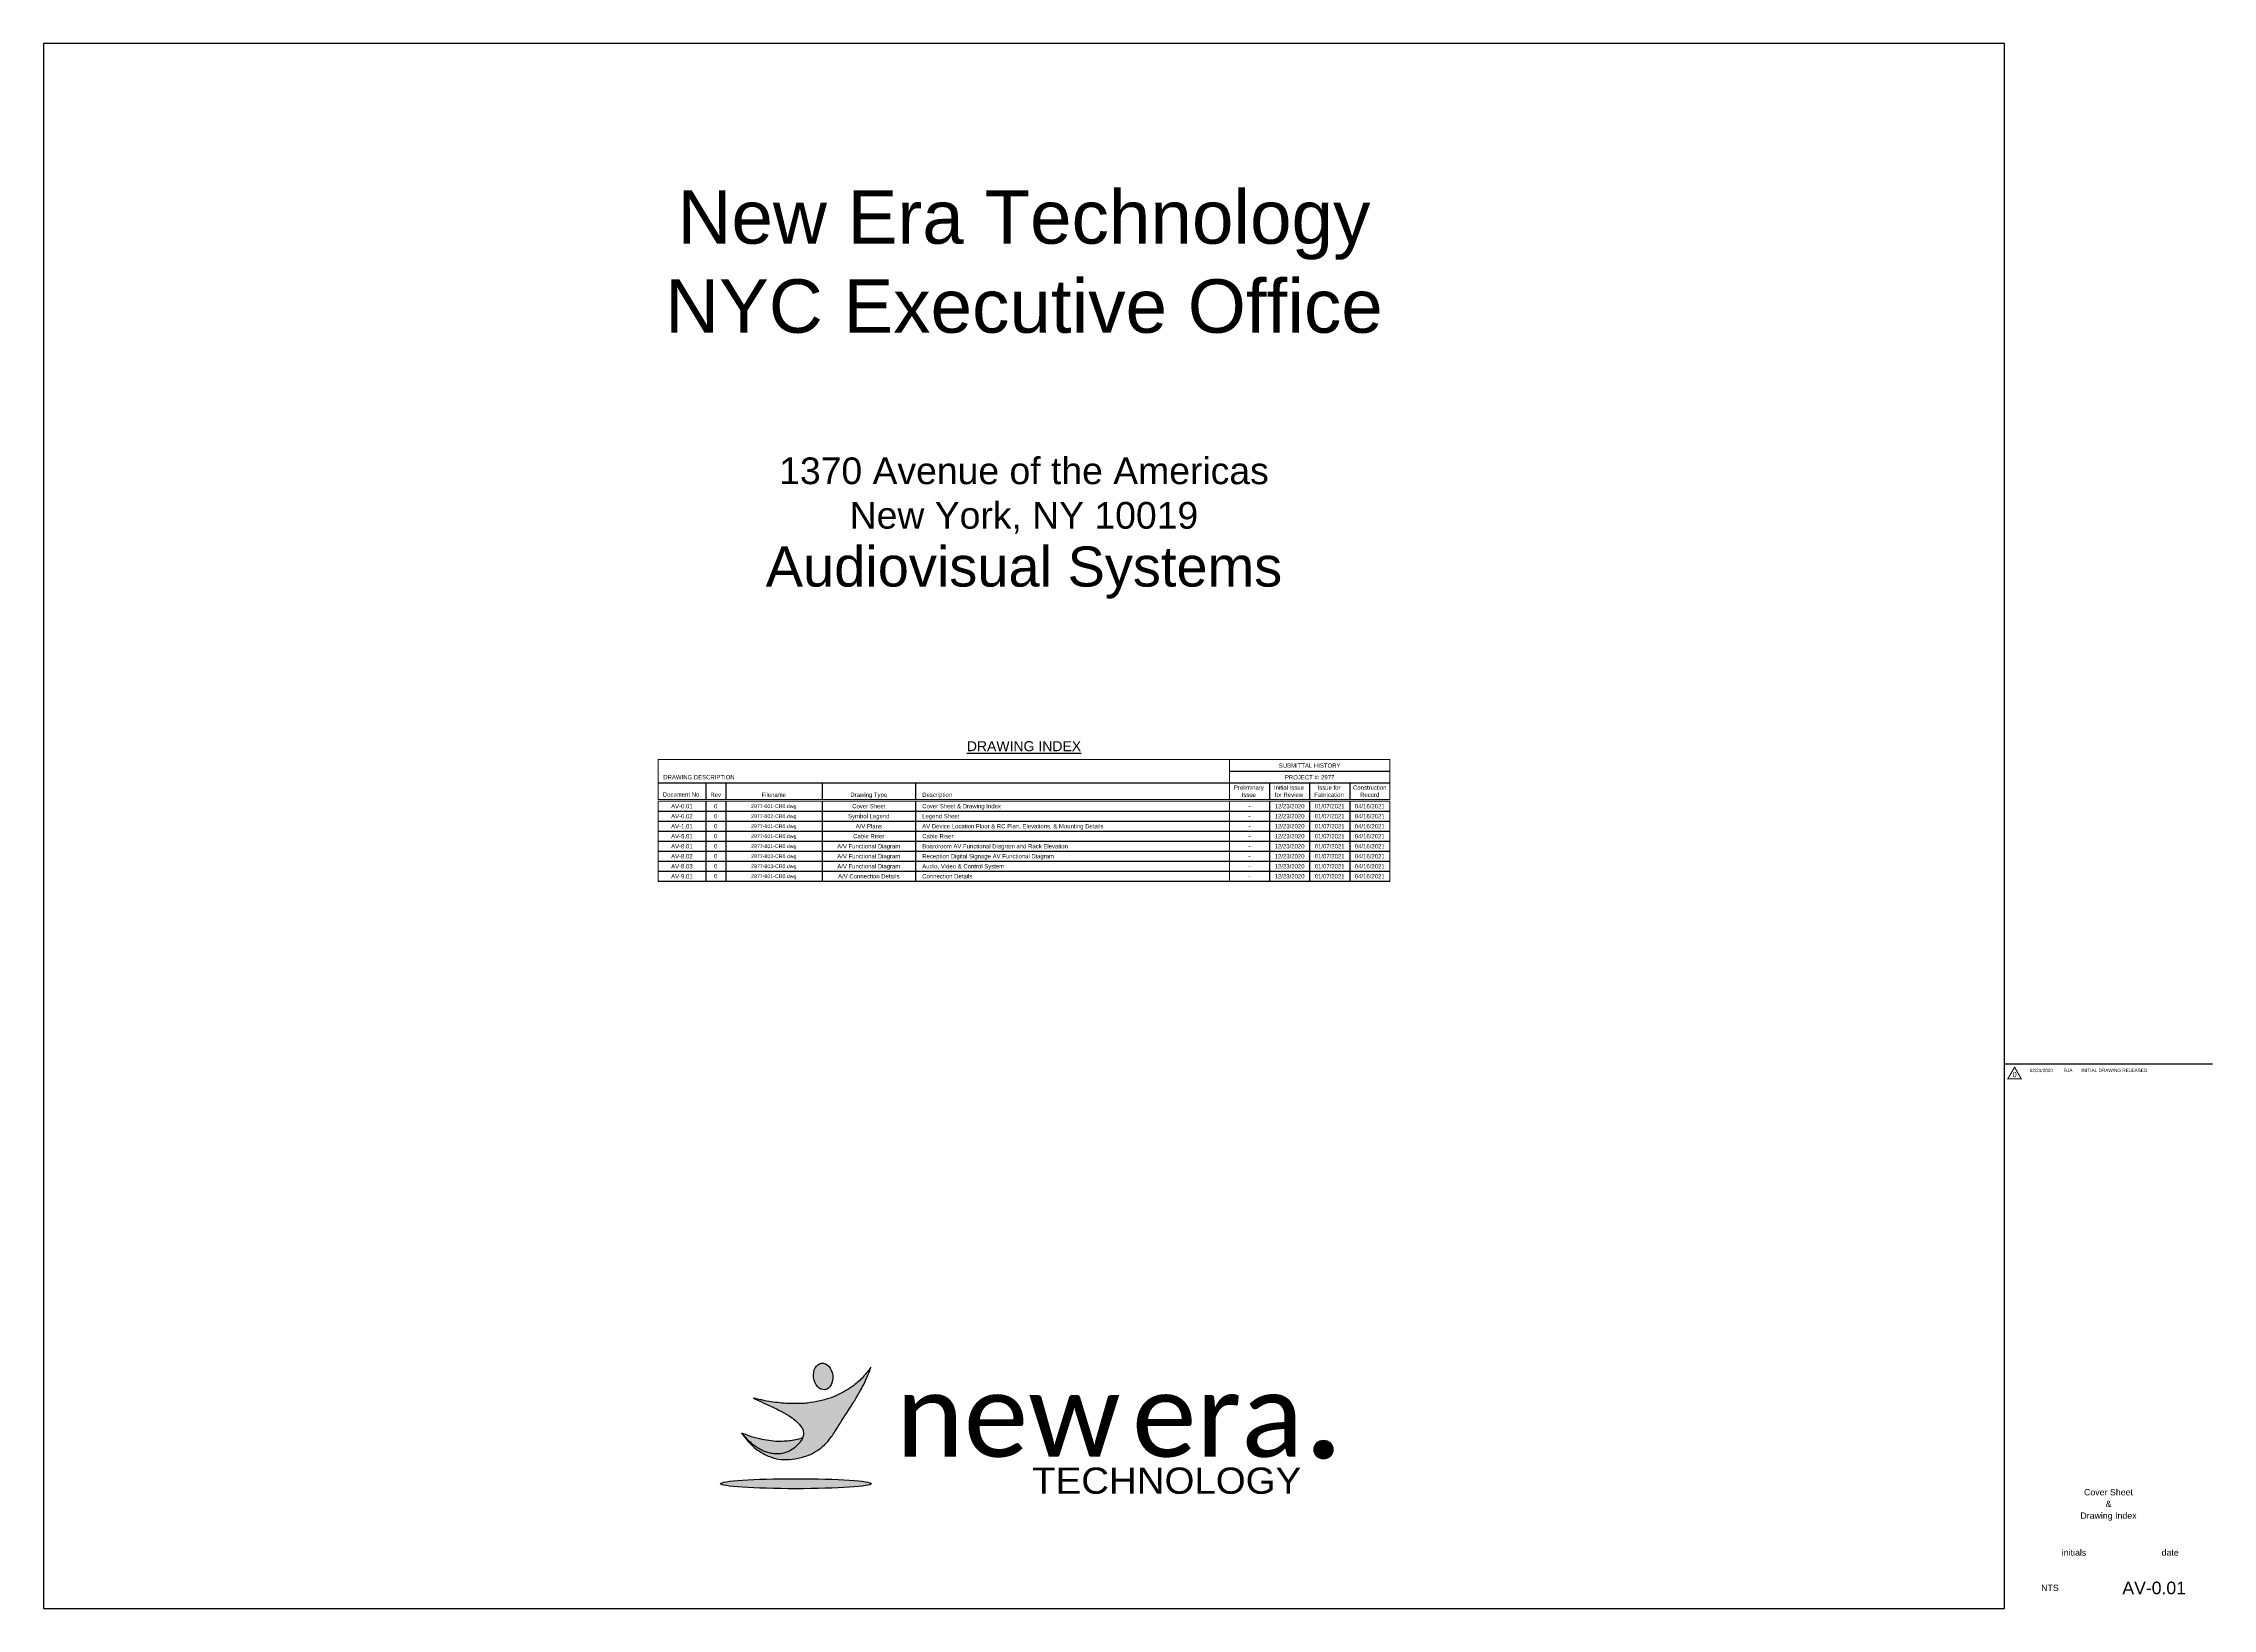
# Paper-space layout 'Layout1' of a CAD drawing. Header units: inches. Extents: x 0 to 40.6, y 0 to 29.3.
import ezdxf
from ezdxf.enums import TextEntityAlignment as Align

# ---------------------------------------------------------------- set-up
doc = ezdxf.new("R2010")
doc.units = ezdxf.units.IN
doc.header["$MEASUREMENT"] = 0
doc.layers.get('0').update_dxf_attribs({"linetype": 'CONTINUOUS'})
doc.layers.get('DEFPOINTS').update_dxf_attribs({"linetype": 'CONTINUOUS'})
for name, color, linetype in [('AAVS-TITLE-ATT', 7, 'CONTINUOUS'), ('AV-NEWERA-logo', 7, 'CONTINUOUS'), ('TABLE-LINES', 7, 'CONTINUOUS'), ('TABLE-TEXT', 7, 'CONTINUOUS'), ('TEXT-MEDIUM', 1, 'CONTINUOUS'), ('TEXT-SMALL', 7, 'CONTINUOUS')]:
    doc.layers.add(name, color=color, linetype=linetype)
doc.styles.add('Calibri', font='calibri.ttf')
doc.styles.get("Standard").update_dxf_attribs({"font": 'arial.ttf'})

# ---------------------------------------------------------------- blocks, each defined once
blk = doc.blocks.new('CoverSheet - 30x42')
at = {"layer": 'DEFPOINTS'}
blk.add_lwpolyline([(0, 0), (36.7, 0), (36.7, 29.3), (0, 29.3)], close=True, dxfattribs=at)
blk.add_lwpolyline([(0, 0), (36.7, 0), (36.7, 29.3), (0, 29.3)], close=True, dxfattribs=at)
blk = doc.blocks.new('AAVS-title-f-Att-V01')
at = {"layer": 'AAVS-TITLE-ATT'}
for tag, p in [('DRAWING-DESCRIPTION1', (38.645, 2.12)), ('DRAWING-DESCRIPTION2', (38.645, 1.901)), ('DRAWING-DESCRIPTION3', (38.645, 1.682)), ('DRAWING-DESCRIPTION4', (38.645, 1.464))]:
    blk.add_attdef(tag, text='', height=0.118, dxfattribs=at).set_placement(p, align=Align.CENTER)
for tag, p in [('NAME', (38, 1.05)), ('DATE', (39.8, 1.05))]:
    blk.add_attdef(tag, text='', height=0.118, dxfattribs=at).set_placement(p, align=Align.MIDDLE_CENTER)
for tag, height, p in [('SCALE', 0.118, (37.55, 0.388)), ('SHEET', 0.236, (39.5, 0.388))]:
    blk.add_attdef(tag, text='', height=height, dxfattribs=at).set_placement(p, align=Align.MIDDLE)
blk = doc.blocks.new('NEW-ERA_LOGO')
at = {"layer": 'AV-NEWERA-logo'}
h = blk.add_hatch(color=5, dxfattribs=at)
h.dxf.hatch_style = 1
edge = h.paths.add_edge_path()
edge.add_spline(control_points=[(-1.274, 2.73), (-1.22, 2.702), (-1.073, 2.627), (-0.801, 2.515), (-0.499, 2.365), (-0.229, 2.216), (-0.03, 2.075), (0.1, 1.951), (0.186, 1.843), (0.225, 1.747), (0.233, 1.665), (0.223, 1.569), (0.177, 1.469), (0.08, 1.351), (-0.039, 1.23), (-0.199, 1.128), (-0.369, 1.065), (-0.538, 1.044), (-0.698, 1.053), (-0.843, 1.084), (-0.986, 1.135), (-1.121, 1.209), (-1.26, 1.299), (-1.382, 1.406), (-1.49, 1.516), (-1.57, 1.608), (-1.618, 1.66), (-1.636, 1.679)], knot_values=[0, 0, 0, 0, 0.182345, 0.495763, 0.881755, 1.194734, 1.419629, 1.609134, 1.73189, 1.832268, 1.914012, 1.977794, 2.118682, 2.23792, 2.435024, 2.624409, 2.801574, 2.975386, 3.131178, 3.280445, 3.418144, 3.584596, 3.741238, 3.914333, 4.070234, 4.203152, 4.281213, 4.281213, 4.281213, 4.281213], degree=3, periodic=0)
edge.add_spline(control_points=[(-1.636, 1.679), (-1.532, 1.543), (-1.323, 1.268), (-0.929, 1.008), (-0.545, 0.878), (-0.189, 0.873), (0.158, 0.935), (0.488, 1.039), (0.753, 1.217), (0.986, 1.437), (1.189, 1.735), (1.429, 2.135), (1.684, 2.511), (1.895, 2.871), (2.049, 3.145), (2.17, 3.407), (2.23, 3.584), (2.258, 3.664)], knot_values=[0, 0, 0, 0, 0.510598, 1.029322, 1.389238, 1.713666, 2.082171, 2.445866, 2.741541, 3.031224, 3.403553, 3.815523, 4.431784, 4.765863, 5.069324, 5.373984, 5.628952, 5.628952, 5.628952, 5.628952], degree=3, periodic=0)
edge.add_spline(control_points=[(2.258, 3.664), (2.224, 3.614), (2.154, 3.513), (2.028, 3.37), (1.894, 3.233), (1.756, 3.122), (1.591, 3.005), (1.42, 2.9), (1.233, 2.812), (1.075, 2.743), (0.907, 2.694), (0.665, 2.628), (0.407, 2.586), (0.137, 2.563), (-0.08, 2.568), (-0.291, 2.568), (-0.513, 2.59), (-0.746, 2.618), (-0.968, 2.659), (-1.143, 2.698), (-1.234, 2.721), (-1.274, 2.73)], knot_values=[0, 0, 0, 0, 0.180666, 0.368831, 0.571946, 0.753743, 0.897755, 1.178164, 1.357195, 1.51623, 1.692928, 1.88355, 2.268068, 2.473702, 2.696847, 2.918867, 3.105156, 3.365616, 3.623987, 3.780166, 3.904642, 3.904642, 3.904642, 3.904642], degree=3, periodic=0)
edge = h.paths.add_edge_path()
edge.add_ellipse((0.822, 3.386), major_axis=(-0.05, 0.4), ratio=0.718151, start_angle=0, end_angle=360)
h = blk.add_hatch(color=253, dxfattribs=at)
h.dxf.hatch_style = 1
edge = h.paths.add_edge_path()
edge.add_spline(control_points=[(0.207, 1.54), (0.172, 1.529), (0.067, 1.493), (-0.103, 1.463), (-0.314, 1.441), (-0.548, 1.428), (-0.816, 1.461), (-1.117, 1.509), (-1.392, 1.588), (-1.566, 1.653), (-1.636, 1.679)], knot_values=[0, 0, 0, 0, 0.10972, 0.331542, 0.514924, 0.747831, 1.030716, 1.324853, 1.662715, 1.884188, 1.884188, 1.884188, 1.884188], degree=3, periodic=0)
edge.add_spline(control_points=[(-1.636, 1.679), (-1.618, 1.66), (-1.57, 1.608), (-1.49, 1.516), (-1.382, 1.406), (-1.26, 1.299), (-1.121, 1.209), (-0.986, 1.135), (-0.843, 1.084), (-0.698, 1.053), (-0.538, 1.044), (-0.369, 1.065), (-0.199, 1.128), (-0.039, 1.23), (0.08, 1.351), (0.165, 1.454), (0.196, 1.514), (0.207, 1.54)], knot_values=[2.035483, 2.035483, 2.035483, 2.035483, 2.113544, 2.246462, 2.402362, 2.575457, 2.732099, 2.898552, 3.03625, 3.185517, 3.34131, 3.515122, 3.692286, 3.881672, 4.078775, 4.198013, 4.281213, 4.281213, 4.281213, 4.281213], degree=3, periodic=0)
h = blk.add_hatch(color=254, dxfattribs=at)
h.dxf.hatch_style = 1
edge = h.paths.add_edge_path()
edge.add_ellipse((0, 0.151), major_axis=(-2.273, 0), ratio=0.066527, start_angle=0, end_angle=360)
at = {"layer": 'AV-NEWERA-logo', "color": 5}
blk.add_ellipse((0.822, 3.386), major_axis=(-0.05, 0.4), ratio=0.718151, dxfattribs=at)
at = {"layer": 'AV-NEWERA-logo', "color": 254}
blk.add_ellipse((0, 0.151), major_axis=(-2.273, 0), ratio=0.066527, dxfattribs=at)
at = {"layer": 'AV-NEWERA-logo', "color": 5}
for points in [[(-1.636, 1.679), (-1.304, 1.29), (-0.873, 1.003), (-0.53, 0.894), (-0.206, 0.883), (0.158, 0.943), (0.501, 1.063), (0.749, 1.225), (0.959, 1.424), (1.178, 1.725), (1.396, 2.075), (1.729, 2.593), (1.899, 2.881), (2.045, 3.147), (2.172, 3.424), (2.258, 3.664)], [(2.258, 3.664), (2.152, 3.517), (2.03, 3.375), (1.886, 3.231), (1.745, 3.116), (1.628, 3.033), (1.388, 2.888), (1.226, 2.81), (1.08, 2.749), (0.911, 2.696), (0.727, 2.647), (0.348, 2.583), (0.143, 2.567), (-0.08, 2.567), (-0.302, 2.572), (-0.488, 2.588), (-0.746, 2.621), (-1.001, 2.667), (-1.153, 2.701), (-1.274, 2.73)], [(-1.274, 2.73), (-1.111, 2.648), (-0.825, 2.521), (-0.478, 2.351), (-0.207, 2.196), (-0.024, 2.064), (0.112, 1.932), (0.185, 1.834), (0.222, 1.74), (0.231, 1.659), (0.223, 1.596), (0.168, 1.466), (0.095, 1.372), (-0.046, 1.234), (-0.206, 1.132), (-0.372, 1.071), (-0.544, 1.048), (-0.7, 1.057), (-0.846, 1.088), (-0.975, 1.135), (-1.122, 1.213), (-1.253, 1.299), (-1.385, 1.411), (-1.494, 1.522), (-1.583, 1.621), (-1.636, 1.679)]]:
    blk.add_spline(points, degree=3, dxfattribs=at)
at = {"layer": 'AV-NEWERA-logo', "color": 253}
blk.add_spline([(-1.636, 1.679), (-1.427, 1.604), (-1.102, 1.512), (-0.812, 1.462), (-0.531, 1.435), (-0.298, 1.444), (-0.116, 1.464), (0.102, 1.507), (0.207, 1.54)], degree=3, dxfattribs=at)
blk = doc.blocks.new('NEW ERA')
at = {"layer": 'AV-NEWERA-logo'}
h = blk.add_hatch(color=5, dxfattribs=at)
h.dxf.hatch_style = 1
h.paths.add_polyline_path([(18.672, 1.506, 1), (18.103, 1.506, 1)])
at = {"layer": 'AV-NEWERA-logo', "color": 5}
blk.add_circle((18.387, 1.506), 0.284, dxfattribs=at)
at = {"layer": 'AV-NEWERA-logo'}
blk.add_blockref('NEW-ERA_LOGO', (2.48, 0.328), dxfattribs=at)
at = {"layer": 'AV-NEWERA-logo', "color": 5, "width": 1.05}
blk.add_text('TECHNOLOGY', height=0.79, dxfattribs=at).set_placement((13.659, 0.571), align=Align.MIDDLE)
at = {"layer": 'AV-NEWERA-logo', "color": 5, "char_height": 2.5, "attachment_point": 5, "style": 'Calibri'}
for s, insert in [('new ', (8.881, 2.527)), ('era ', (15.195, 2.527))]:
    blk.add_mtext_dynamic_manual_height_columns(s, width=7.203, gutter_width=1, heights=[0], dxfattribs=dict(at, insert=insert))
blk = doc.blocks.new('NEW ERA LOGO')
at = {"layer": 'AV-NEWERA-logo'}
blk.add_blockref('NEW ERA', (0.03, 0.065), dxfattribs=at)
blk = doc.blocks.new('REVISION block')
blk.add_lwpolyline([(0, 0), (3.894, 0)])
at = {"const_width": 0.02}
blk.add_lwpolyline([(0.062, -0.281), (0.312, -0.281), (0.188, -0.065)], close=True, dxfattribs=at)
at = {"layer": 'TEXT-MEDIUM'}
blk.add_attdef('REVISION#', text='', height=0.1, dxfattribs=at).set_placement((0.188, -0.203), align=Align.MIDDLE)
at = {"layer": 'TEXT-SMALL'}
for tag, p in [('DATE', (0.688, -0.125)), ('INITIALS', (1.188, -0.125))]:
    blk.add_attdef(tag, text='', height=0.0625, dxfattribs=at).set_placement(p, align=Align.MIDDLE)
for tag, p in [('REV-L1', (1.438, -0.125)), ('REV-L2', (1.438, -0.232)), ('REV-L3', (1.438, -0.339)), ('REV-L4', (1.438, -0.446)), ('REV-L5', (1.438, -0.554)), ('REV-L6', (1.438, -0.661))]:
    blk.add_attdef(tag, text='', height=0.0625, dxfattribs=at).set_placement(p, align=Align.MIDDLE_LEFT)

psp = doc.layouts.get("Layout1")

# ---------------------------------------------------------------- linework, layer by layer
at = {"layer": 'TABLE-LINES', "const_width": 0.015}
for points in [[(25.196, 15.146), (11.504, 15.146), (11.504, 15.896), (12.446, 15.896), (12.821, 15.896), (14.571, 15.896), (16.821, 15.896), (25.196, 15.896)], [(25.196, 15.115), (11.504, 15.115), (11.504, 13.615), (25.196, 13.615)]]:
    psp.add_lwpolyline(points, close=True, dxfattribs=at)
for points in [[(22.196, 15.896), (22.196, 15.146)], [(22.196, 15.115), (22.196, 13.615)]]:
    psp.add_lwpolyline(points, dxfattribs=at)
at = {"layer": 'TABLE-LINES'}
for points in [[(11.504, 15.459), (25.196, 15.459)], [(12.394, 15.459), (12.394, 15.146)], [(12.769, 15.459), (12.769, 15.146)], [(14.571, 15.459), (14.571, 15.146)], [(16.321, 15.459), (16.321, 15.146)], [(22.196, 15.677), (25.196, 15.677)], [(22.946, 15.459), (22.946, 15.146)], [(23.696, 15.459), (23.696, 15.146)], [(24.446, 15.459), (24.446, 15.146)], [(12.394, 15.115), (12.394, 13.615)], [(12.769, 15.115), (12.769, 13.615)], [(14.571, 15.115), (14.571, 13.615)], [(16.321, 15.115), (16.321, 13.615)], [(22.946, 15.115), (22.946, 13.615)], [(23.696, 15.115), (23.696, 13.615)], [(24.446, 15.115), (24.446, 13.615)], [(11.504, 14.927), (25.196, 14.927)], [(11.504, 14.74), (25.196, 14.74)], [(11.504, 14.552), (25.196, 14.552)], [(11.504, 14.365), (25.196, 14.365)], [(11.504, 14.177), (25.196, 14.177)], [(11.504, 13.99), (25.196, 13.99)], [(11.504, 13.802), (25.196, 13.802)], [(11.504, 13.615), (25.196, 13.615)]]:
    psp.add_lwpolyline(points, dxfattribs=at)

# ---------------------------------------------------------------- block references
psp.add_blockref('CoverSheet - 30x42', (0, 0))
psp.add_blockref('REVISION block', (36.7, 10.2)).add_auto_attribs({'REVISION#': '0', 'DATE': '12/23/2020', 'INITIALS': 'RJA', 'REV-L1': 'INITIAL DRAWING RELEASED'})
at = {"xscale": 0.6206932541966526, "yscale": 0.6206932541966526, "zscale": 0.6206932541966526}
psp.add_blockref('NEW ERA LOGO', (12.524, 2.001), dxfattribs=at)
ref = psp.add_blockref('AAVS-title-f-Att-V01', (0, 0))
ref.add_attrib('DRAWING-DESCRIPTION1', 'Cover Sheet', dxfattribs={"layer": 'AAVS-TITLE-ATT', "height": 0.11787}).set_placement((38.645, 2.12), align=Align.CENTER)
ref.add_attrib('DRAWING-DESCRIPTION2', '&', dxfattribs={"layer": 'AAVS-TITLE-ATT', "height": 0.118}).set_placement((38.645, 1.901), align=Align.CENTER)
ref.add_attrib('DRAWING-DESCRIPTION3', 'Drawing Index', dxfattribs={"layer": 'AAVS-TITLE-ATT', "height": 0.11787}).set_placement((38.645, 1.682), align=Align.CENTER)
ref.add_attrib('NAME', 'initials', dxfattribs={"layer": 'AAVS-TITLE-ATT', "height": 0.1179}).set_placement((38, 1.05), align=Align.MIDDLE_CENTER)
ref.add_attrib('DATE', 'date', dxfattribs={"layer": 'AAVS-TITLE-ATT', "height": 0.1179}).set_placement((39.8, 1.05), align=Align.MIDDLE_CENTER)
ref.add_attrib('SCALE', 'NTS', dxfattribs={"layer": 'AAVS-TITLE-ATT', "height": 0.1179}).set_placement((37.55, 0.388), align=Align.MIDDLE)
ref.add_attrib('SHEET', 'AV-0.01', dxfattribs={"layer": 'AAVS-TITLE-ATT', "height": 0.2357}).set_placement((39.5, 0.388), align=Align.MIDDLE)

# ---------------------------------------------------------------- texts
at = {"layer": 'AAVS-TITLE-ATT', "insert": (18.35, 26.55), "char_height": 1, "attachment_point": 2}
psp.add_mtext('New Era Technology\\PNYC Executive Office\\P\\P{\\H0.5x;1370 Avenue of the Americas\\PNew York, NY 10019\\P\\H1.5x;Audiovisual Systems}', dxfattribs=at)
at = {"layer": 'TABLE-TEXT', "lineweight": 0}
for s, height, p in [('Document No.', 0.08, (11.949, 15.24)), ('AV-0.01', 0.08, (11.949, 15.021)), ('Rev', 0.08, (12.582, 15.234)), ('0', 0.08, (12.582, 15.021)), ('2977-001-CR0.dwg', 0.07, (13.668, 15.021)), ('Filename', 0.08, (13.668, 15.234)), ('Drawing Type', 0.08, (15.446, 15.234)), ('Cover Sheet', 0.08, (15.446, 15.021)), ('12/23/2020', 0.08, (23.321, 15.021)), ('01/07/2021', 0.08, (24.071, 15.021)), ('04/16/2021', 0.08, (24.821, 15.021)), ('AV-0.02', 0.08, (11.949, 14.834)), ('AV-1.01', 0.08, (11.949, 14.646)), ('0', 0.08, (12.582, 14.834)), ('0', 0.08, (12.582, 14.646)), ('2977-002-CR0.dwg', 0.07, (13.668, 14.834)), ('2977-101-CR0.dwg', 0.07, (13.668, 14.646)), ('Symbol Legend', 0.08, (15.446, 14.834)), ('A/V Plans', 0.08, (15.446, 14.646)), ('-', 0.08, (22.571, 15.021)), ('-', 0.08, (22.571, 14.834)), ('-', 0.08, (22.571, 14.646)), ('12/23/2020', 0.08, (23.321, 14.834)), ('12/23/2020', 0.08, (23.321, 14.646)), ('01/07/2021', 0.08, (24.071, 14.834)), ('01/07/2021', 0.08, (24.071, 14.646)), ('04/16/2021', 0.08, (24.821, 14.834)), ('04/16/2021', 0.08, (24.821, 14.646)), ('AV-5.01', 0.08, (11.949, 14.459)), ('AV-8.01', 0.08, (11.949, 14.271)), ('0', 0.08, (12.582, 14.459)), ('0', 0.08, (12.582, 14.271)), ('2977-501-CR0.dwg', 0.07, (13.668, 14.459)), ('2977-801-CR0.dwg', 0.07, (13.668, 14.271)), ('A/V Functional Diagram', 0.08, (15.446, 14.271)), ('Cable Riser', 0.08, (15.446, 14.459)), ('-', 0.08, (22.571, 14.459)), ('-', 0.08, (22.571, 14.271)), ('12/23/2020', 0.08, (23.321, 14.459)), ('12/23/2020', 0.08, (23.321, 14.271)), ('01/07/2021', 0.08, (24.071, 14.459)), ('01/07/2021', 0.08, (24.071, 14.271)), ('04/16/2021', 0.08, (24.821, 14.459)), ('04/16/2021', 0.08, (24.821, 14.271)), ('AV-8.02', 0.08, (11.949, 14.084)), ('AV-8.03', 0.08, (11.949, 13.896)), ('0', 0.08, (12.582, 14.084)), ('0', 0.08, (12.582, 13.896)), ('2977-802-CR0.dwg', 0.07, (13.668, 14.084)), ('2977-803-CR0.dwg', 0.07, (13.668, 13.896)), ('A/V Functional Diagram', 0.08, (15.446, 14.084)), ('A/V Functional Diagram', 0.08, (15.446, 13.896)), ('-', 0.08, (22.571, 14.084)), ('-', 0.08, (22.571, 13.896)), ('12/23/2020', 0.08, (23.321, 14.084)), ('12/23/2020', 0.08, (23.321, 13.896)), ('01/07/2021', 0.08, (24.071, 14.084)), ('01/07/2021', 0.08, (24.071, 13.896)), ('04/16/2021', 0.08, (24.821, 14.084)), ('04/16/2021', 0.08, (24.821, 13.896)), ('AV-9.01', 0.08, (11.949, 13.709)), ('0', 0.08, (12.582, 13.709)), ('2977-901-CR0.dwg', 0.07, (13.668, 13.709)), ('A/V Connection Details', 0.08, (15.446, 13.709)), ('-', 0.08, (22.571, 13.709)), ('12/23/2020', 0.08, (23.321, 13.709)), ('01/07/2021', 0.08, (24.071, 13.709)), ('04/16/2021', 0.08, (24.821, 13.709))]:
    psp.add_text(s, height=height, dxfattribs=at).set_placement(p, align=Align.MIDDLE_CENTER)
for s, p in [('Cover Sheet & Drawing Index', (16.446, 15.021)), ('Description', (16.446, 15.234)), ('AV Device Location Floor & RC Plan, Elevations, & Mounting Details', (16.446, 14.646)), ('Legend Sheet', (16.446, 14.834)), ('Cable Riser', (16.446, 14.459)), ('Boardroom AV Functional Diagram and Rack Elevation', (16.446, 14.271)), ('Audio, Video & Control System', (16.446, 13.896)), ('Reception Digital Signage AV Functional Diagram', (16.446, 14.084)), ('Connection Details', (16.446, 13.709))]:
    psp.add_text(s, height=0.08, dxfattribs=at).set_placement(p, align=Align.MIDDLE_LEFT)
at = {"layer": 'TABLE-TEXT', "char_height": 0.08}
for s, insert, width, attachment_point in [('DRAWING DESCRIPTION', (11.601, 15.604), 2, 1), ('SUBMITTAL HISTORY', (23.696, 15.74), 2, 8), ('PROJECT #: 2977', (23.696, 15.521), 2, 8), ('Preliminary Issue', (22.559, 15.194), 0.56667, 8), ('Initial Issue\\Pfor Review', (23.309, 15.194), 0.56667, 8), ('Issue for\\PFabrication', (24.059, 15.194), 0.53125, 8), ('Construction\\PRecord', (24.821, 15.194), 0.53125, 8)]:
    psp.add_mtext(s, dxfattribs=dict(at, insert=insert, width=width, attachment_point=attachment_point))
at = {"layer": 'TEXT-MEDIUM'}
psp.add_text('%%uDRAWING INDEX', height=0.1875, dxfattribs=at).set_placement((18.35, 16.144), align=Align.MIDDLE_CENTER)

doc.saveas('drawing.dxf')
